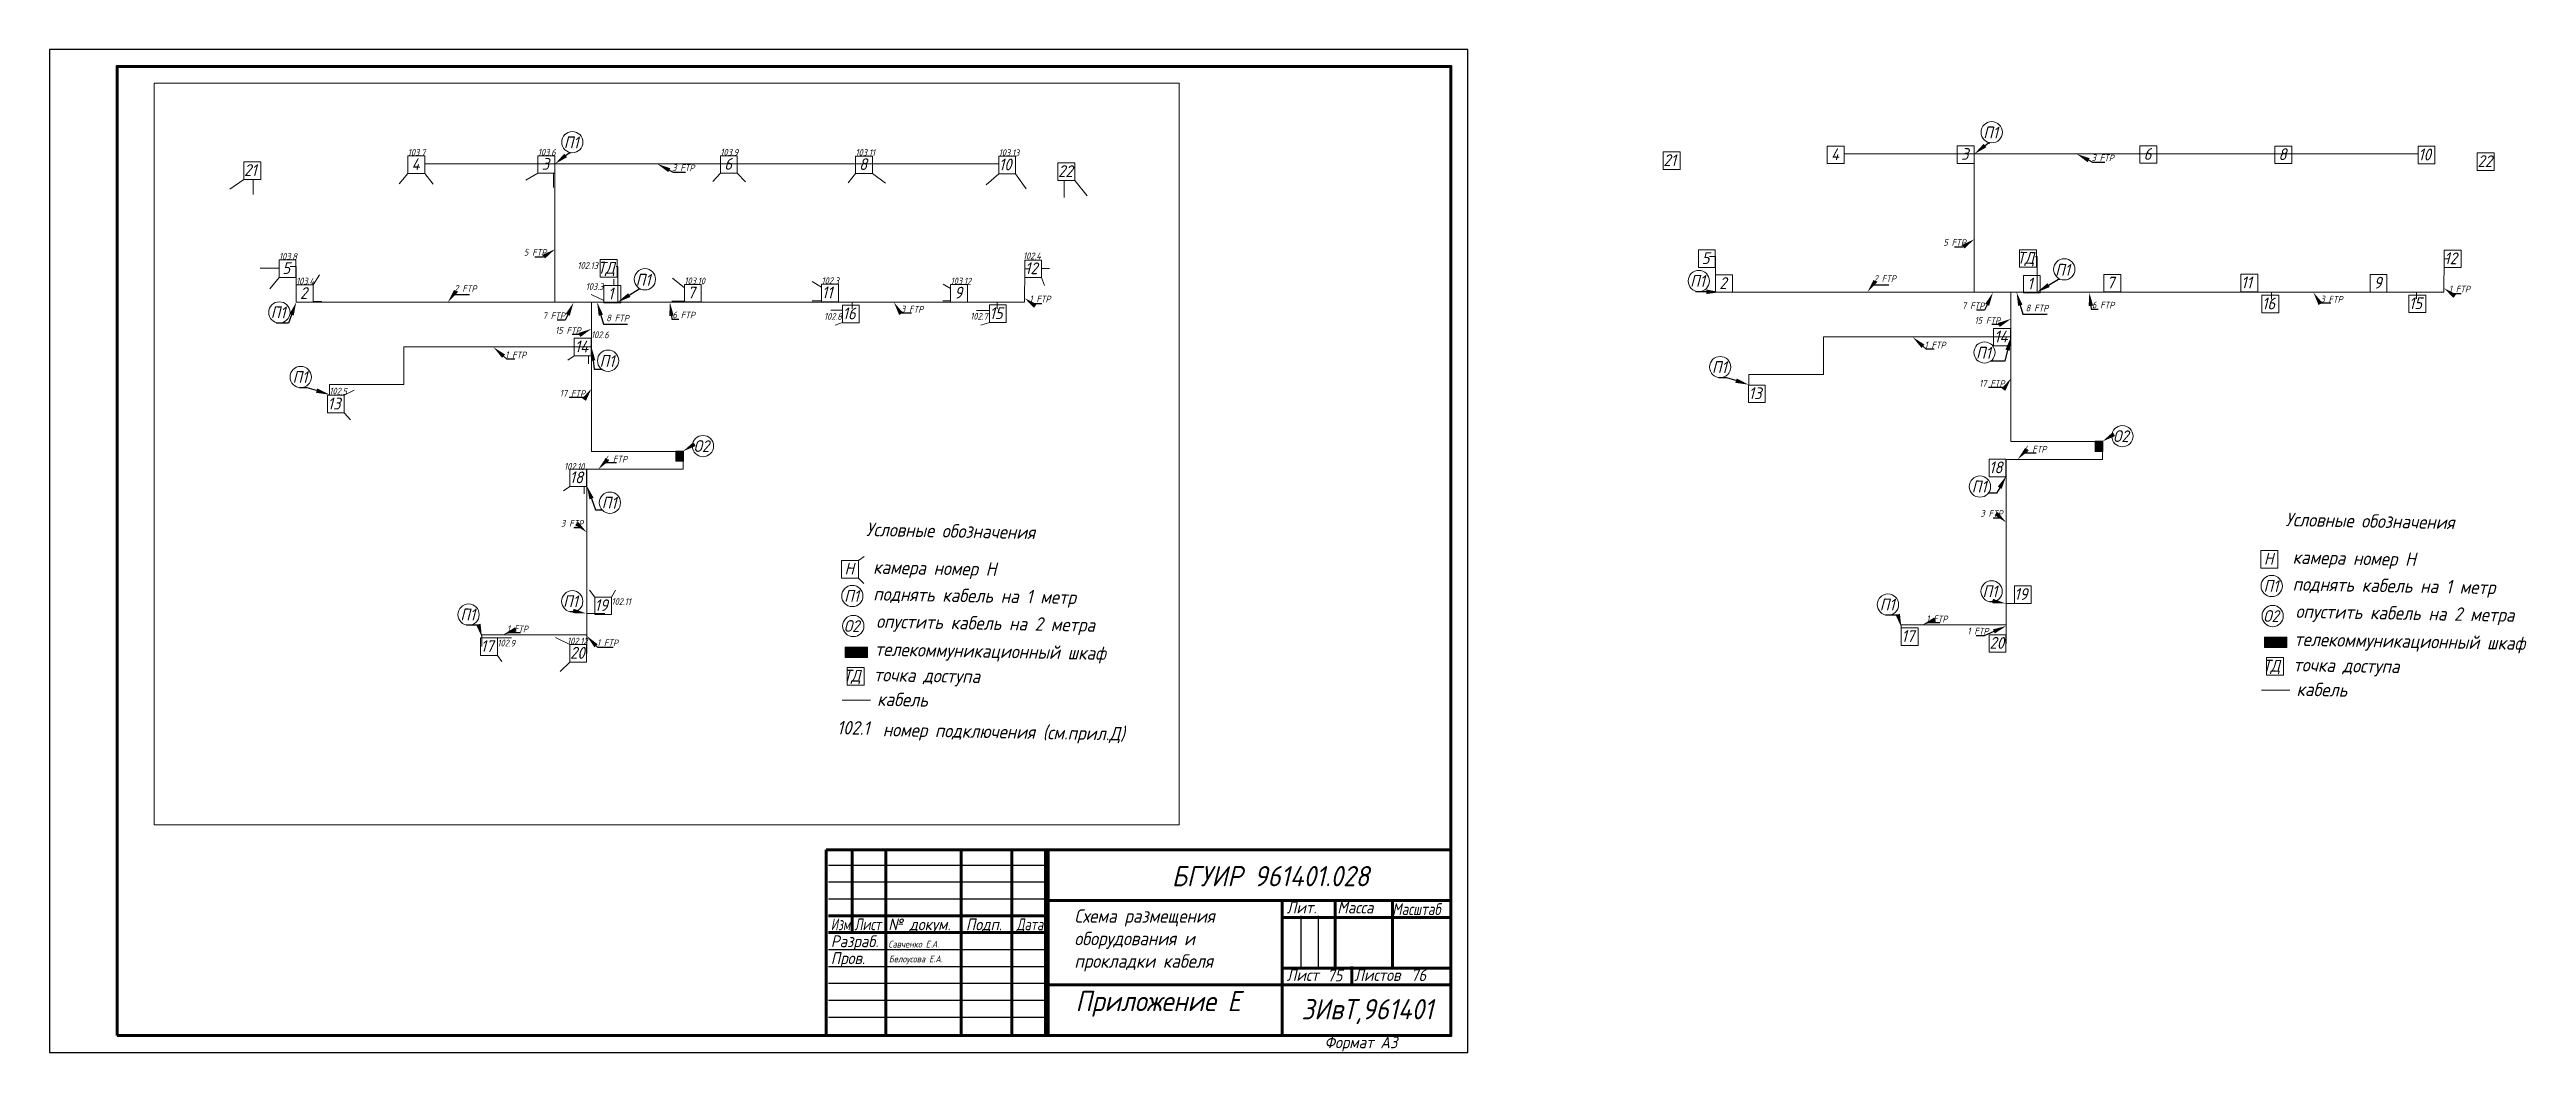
# Model space of a CAD drawing. Header units: millimetres. Extents: x 0 to 734, y 0 to 297.
import ezdxf
from ezdxf import colors
from ezdxf.entities.mleader import LeaderData, LeaderLine
from ezdxf.math import Vec2, Vec3

# ---------------------------------------------------------------- set-up
doc = ezdxf.new("R2010")
doc.units = ezdxf.units.MM
doc.header["$LTSCALE"] = 0.5
doc.layers.get('0').update_dxf_attribs({"lineweight": 60})
doc.layers.get('Defpoints').update_dxf_attribs({"color": 5})
doc.layers.add('3-размеры', color=6, linetype='Continuous')
doc.layers.add('Текст на комнате', color=250, linetype='Continuous')
doc.layers.add('cabel', color=1, linetype='Continuous', lineweight=211)
doc.styles.get("Standard").update_dxf_attribs({"font": 'isocpeui.ttf', "width": 0.9})
picture_1 = doc.add_image_def('image1.png', size_in_pixel=(2868, 2076))

msp = doc.modelspace()

# ---------------------------------------------------------------- texts
at = {"lineweight": -3}
for s, width, p in [('Лит.', 0.9, (366.38, 41.18)), ('Масса', 0.9, (381.38, 41.18)), ('Масштаб', 0.8, (397.67, 40.7)), ('Изм.', 0.7, (231.38, 36.18)), ('Лист', 0.75, (238.38, 36.18)), ('№ докум.', 0.9, (248.38, 36.18)), ('Подп.', 0.9, (271.38, 36.18)), ('Дата', 0.75, (286.38, 36.18)), ('Разраб.', 0.9, (231.38, 31.18)), ('Пров.', 0.9, (231.38, 26.18)), ('Лист', 0.9, (366.38, 21.18)), ('75', 0.9, (378.39, 21.04)), ('Листов', 0.9, (386.38, 21.18)), ('76', 0.9, (403.2, 21.14)), ('Формат А3', 0.9, (377.6, 1.25))]:
    msp.add_text(s, height=3.5, dxfattribs=dict(at, width=width)).set_placement(p)
at = {"lineweight": 18, "width": 0.9}
for s, height, p in [('Савченко Е.А.', 2, (248.41, 31.07)), ('Белоусова Е.А.', 2, (248.57, 26.68)), ('ЗИвТ,961401', 6, (370.75, 9.8))]:
    msp.add_text(s, height=height, dxfattribs=at).set_placement(p)
at = {"lineweight": 18, "attachment_point": 1}
for s, width, gutter_width, insert, char_height in [('^I^I{\\H1.5x;БГУИР 961401.028}', 115.3255, 20, (300.38, 55.21), 4), ('Схема размещения оборудования и прокладки кабеля', 51.3238, 10, (303.52, 42.41), 4), ('Приложение Е', 63.5568, 10, (303.86, 18.23), 6)]:
    msp.add_mtext_dynamic_manual_height_columns(s, width=width, gutter_width=gutter_width, heights=[0], dxfattribs=dict(at, insert=insert, char_height=char_height))
at = {"layer": '3-размеры', "lineweight": 18, "width": 0.9}
for s, height, p in [('103.7', 2, (106.1, 265.58)), ('103.6', 2, (144.63, 265.63)), ('103.9', 2, (198.68, 265.64)), ('103.11', 2, (238.71, 265.57)), ('103.13', 2, (281.1, 265.5)), ('103.8', 2, (67.96, 234.79)), ('102.4', 2, (288.32, 234.93)), ('103.4', 2, (73.04, 227.47)), ('102.13', 2, (156.35, 232.09)), ('103.3', 2, (158.8, 225.86)), ('103.10', 2, (188.02, 227.54)), ('102.3', 2, (228.65, 227.6)), ('103.12', 2, (266.87, 227.51)), ('102.6', 2, (160.38, 211.58)), ('102.8', 2, (229.38, 217.01)), ('102.7', 2, (272.69, 217.07)), ('102.5', 2, (82.88, 194.9)), ('102.10', 2, (152.39, 172.6)), ('102.11', 2, (166.45, 132.59)), ('102.9', 2, (132.65, 120.28)), ('102.12', 2, (153.29, 120.88)), ('102.1', 4, (233.22, 94.22))]:
    msp.add_text(s, height=height, rotation=358.96838, dxfattribs=at).set_placement(p)
at = {"layer": 'Текст на комнате', "lineweight": 18, "width": 0.9}
for s, height, p in [('П1', 3.5, (572.69, 270.74)), ('4', 3.5, (107.23, 261.35)), ('3', 3.5, (145.74, 261.4)), ('П1', 3.5, (152.32, 267.8)), ('6', 3.5, (199.83, 261.42)), ('8', 3.5, (239.76, 261.34)), ('10', 3.5, (281.17, 261.27)), ('21', 3.5, (477.97, 262.53)), ('4', 3.5, (527.6, 264.3)), ('3', 3.5, (566.1, 264.35)), ('3 FTP', 2, (604.76, 264.01)), ('6', 3.5, (620.19, 264.36)), ('8', 3.5, (660.12, 264.29)), ('10', 3.5, (701.53, 264.22)), ('22', 3.5, (719.07, 262.24)), ('21', 3.5, (57.61, 259.59)), ('3 FTP', 2, (184.4, 261.06)), ('22', 3.5, (298.7, 259.29)), ('5 FTP', 2, (140.5, 236)), ('5', 3.5, (489.31, 233.51)), ('5 FTP', 2, (560.87, 238.95)), ('ТД', 3.5, (582.71, 233.61)), ('12', 3.5, (709.25, 233.47)), ('5', 3.5, (68.95, 230.56)), ('ТД', 3.5, (162.35, 230.66)), ('П1', 3.5, (173.62, 227.11)), ('12', 3.5, (288.89, 230.52)), ('П1', 3.5, (485.88, 226.78)), ('2', 3.5, (494.52, 226.12)), ('2 FTP', 2, (540.24, 228.25)), ('1', 3.5, (585.75, 225.98)), ('П1', 3.5, (593.99, 230.06)), ('7', 3.5, (609.3, 226.26)), ('11', 3.5, (649.08, 226.32)), ('9', 3.5, (688.36, 226.23)), ('П1', 3.5, (65.52, 217.47)), ('2', 3.5, (74.16, 223.17)), ('2 FTP', 2, (119.88, 225.3)), ('1', 3.5, (165.39, 223.03)), ('7', 3.5, (188.94, 223.31)), ('11', 3.5, (228.72, 223.37)), ('16', 3.5, (234.88, 217.15)), ('3 FTP', 2, (252.15, 219.17)), ('9', 3.5, (267.99, 223.28)), ('15', 3.5, (278.4, 217.22)), ('1 FTP', 2, (290.22, 222.19)), ('7 FTP', 2, (566.38, 220.2)), ('8 FTP', 2, (585.24, 219.49)), ('6 FTP', 2, (604.85, 220.4)), ('16', 3.5, (655.25, 220.1)), ('3 FTP', 2, (672.52, 222.12)), ('15', 3.5, (698.76, 220.17)), ('1 FTP', 2, (710.58, 225.14)), ('7 FTP', 2, (146.02, 217.25)), ('15 FTP', 2, (149.76, 212.88)), ('8 FTP', 2, (164.87, 216.54)), ('6 FTP', 2, (184.49, 217.45)), ('15 FTP', 2, (570.12, 215.83)), ('14', 3.5, (575.93, 210.3)), ('1 FTP', 2, (134.94, 205.61)), ('14', 3.5, (155.57, 207.36)), ('П1', 3.5, (162.91, 203.07)), ('1 FTP', 2, (555.3, 208.56)), ('П1', 3.5, (570.55, 205.5)), ('П1', 3.5, (71.99, 198.32)), ('П1', 3.5, (492.35, 201.26)), ('17 FTP', 2, (571.47, 197.19)), ('13', 3.5, (82.39, 190.47)), ('17 FTP', 2, (151.11, 194.24)), ('13', 3.5, (503.22, 193.51)), ('О2', 3.5, (611.11, 180.8)), ('4 FTP', 2, (164.34, 174.78)), ('О2', 3.5, (190.74, 177.86)), ('4 FTP', 2, (584.7, 177.72)), ('18', 3.5, (154.05, 168.61)), ('П1', 3.5, (569.28, 165.89)), ('18', 3.5, (574.41, 171.56)), ('П1', 3.5, (163.54, 161.1)), ('3 FTP', 2, (151.47, 155.72)), ('Условные обозначения', 4, (241.82, 152.92)), ('3 FTP', 2, (571.83, 158.67)), ('Условные обозначения', 4, (662.18, 155.86)), ('Н', 3.5, (655.81, 144.5)), ('камера номер Н', 4, (664.28, 144.71)), ('Н', 3.5, (235.44, 141.55)), ('камера номер Н', 4, (243.91, 141.77)), ('П1', 3.5, (655.71, 136.44)), ('поднять кабель на 1 метр', 4, (664.3, 136.79)), ('П1', 3.5, (152.1, 131.92)), ('19', 3.5, (161.44, 130.74)), ('П1', 3.5, (235.35, 133.49)), ('поднять кабель на 1 метр', 4, (243.94, 133.84)), ('П1', 3.5, (542.05, 130.94)), ('П1', 3.5, (572.47, 134.87)), ('19', 3.5, (581.89, 134.04)), ('опустить кабель на 2 метра', 4, (665.16, 128.7)), ('П1', 3.5, (121.69, 127.99)), ('1 FTP', 2, (135.45, 124.51)), ('О2', 3.5, (235.24, 124.59)), ('опустить кабель на 2 метра', 4, (244.8, 125.75)), ('17', 3.5, (548.47, 121.6)), ('1 FTP', 2, (555.82, 127.46)), ('1 FTP', 2, (567.99, 123.82)), ('О2', 3.5, (655.6, 127.54)), ('17', 3.5, (127.71, 118.64)), ('20', 3.5, (154.18, 116.65)), ('1 FTP', 2, (162.13, 120.39)), ('телекоммуникационный шкаф', 4, (244.42, 117.48)), ('20', 3.5, (574.54, 119.59)), ('телекоммуникационный шкаф', 4, (664.78, 120.43)), ('ТД', 3.5, (235.13, 109.86)), ('точка доступа', 4, (244.11, 109.93)), ('ТД', 3.5, (655.5, 112.81)), ('точка доступа', 4, (664.48, 112.88)), ('кабель', 4, (245.08, 102.65)), ('кабель', 4, (665.44, 105.6)), ('номер подключения (см.прил.Д)', 4, (246.77, 93.65))]:
    msp.add_text(s, height=height, rotation=358.96838, dxfattribs=at).set_placement(p)

# ---------------------------------------------------------------- hatches: boundary and pattern name
at = {"layer": 'Текст на комнате', "lineweight": 18}
h = msp.add_hatch(color=256, dxfattribs=at)
h.set_gradient(color2=(0, 0, 0), tint=1)
h.paths.add_polyline_path([(185.47, 178.04), (185.47, 175.06), (187.74, 175.06), (187.74, 178.04)])
h = msp.add_hatch(color=256, dxfattribs=at)
h.set_gradient(color2=(0, 0, 0), tint=1)
h.paths.add_polyline_path([(605.83, 180.99), (605.83, 178.01), (608.1, 178.01), (608.1, 180.99)])
h = msp.add_hatch(color=256, dxfattribs=at)
h.set_gradient(color2=(0, 0, 0), tint=1)
h.paths.add_polyline_path([(235.59, 119.99), (235.59, 117.01), (242.25, 117.01), (242.25, 119.99)])
h = msp.add_hatch(color=256, dxfattribs=at)
h.set_gradient(color2=(0, 0, 0), tint=1)
h.paths.add_polyline_path([(655.96, 122.94), (655.96, 119.96), (662.61, 119.96), (662.61, 122.94)])

# ---------------------------------------------------------------- linework, layer by layer
at = {"lineweight": 60}
for p, q in [((415, 60), (230, 60)), ((230, 5), (230, 60)), ((237.7, 60), (237.7, 35.48)), ((247.7, 5.48), (247.7, 60)), ((270, 60), (270, 5)), ((285, 5), (285, 60)), ((295, 60), (295, 5)), ((295.7, 60), (295.7, 5.48)), ((295, 45), (415, 45)), ((365, 5), (365, 45)), ((380.7, 45), (380.7, 25.48)), ((397.7, 25.48), (397.7, 45)), ((230.7, 40.48), (295.7, 40.48)), ((365, 40), (415, 40)), ((230.7, 35.48), (295.7, 35.48)), ((365, 25), (415, 25)), ((385.7, 20.48), (385.7, 25.48)), ((295, 20), (415, 20))]:
    msp.add_line(p, q, dxfattribs=at)
at = {"lineweight": -3}
for p, q in [((230.7, 55.48), (295.7, 55.48)), ((230.7, 50.48), (295.7, 50.48)), ((230.7, 45.48), (295.7, 45.48)), ((370.7, 25.48), (370.7, 40.48)), ((375.7, 40.48), (375.7, 25.48)), ((230.7, 30.48), (295.7, 30.48)), ((230.7, 25.48), (295.7, 25.48)), ((230.7, 20.48), (295.7, 20.48)), ((230.7, 15.48), (295.7, 15.48)), ((230.7, 10.48), (295.7, 10.48))]:
    msp.add_line(p, q, dxfattribs=at)
at = {"lineweight": 60}
msp.add_lwpolyline([(20, 5), (415, 5), (415, 292), (20, 292)], close=True, dxfattribs=at)
at = {"layer": 'cabel', "lineweight": 18}
for p, q in [((531.47, 266.08), (701.46, 266.08)), ((569.98, 266.1), (569.98, 225.12)), ((111.11, 263.14), (281.1, 263.14)), ((149.62, 263.15), (149.62, 222.18)), ((493.38, 235.73), (491.6, 235.73)), ((493.38, 225.12), (493.38, 235.73)), ((588.65, 235.74), (588.15, 235.74)), ((588.65, 225.12), (588.65, 235.74)), ((709.08, 225.12), (709.18, 235)), ((709.18, 235), (710.62, 235)), ((73.01, 232.78), (71.24, 232.78)), ((73.01, 222.18), (73.01, 232.78)), ((168.28, 232.8), (167.79, 232.8)), ((168.28, 222.18), (168.28, 232.8)), ((288.71, 222.18), (288.82, 232.06)), ((288.82, 232.06), (290.25, 232.06)), ((149.62, 222.18), (73.01, 222.18)), ((149.62, 222.18), (288.71, 222.18)), ((160.51, 177.99), (160.51, 222.18)), ((237.69, 222.18), (237.69, 220.17)), ((280.66, 222.18), (280.66, 220.2)), ((569.98, 225.12), (493.38, 225.12)), ((569.98, 225.12), (709.08, 225.12)), ((580.87, 180.94), (580.87, 225.12)), ((658.05, 225.12), (658.05, 223.12)), ((701.02, 225.12), (701.02, 223.15)), ((104.96, 197.77), (104.96, 208.93)), ((104.96, 208.93), (160.51, 208.93)), ((525.32, 200.72), (525.32, 211.88)), ((525.32, 211.88), (580.87, 211.88)), ((503.25, 197.49), (503.25, 200.72)), ((503.25, 200.72), (525.32, 200.72)), ((82.88, 194.55), (82.88, 197.77)), ((82.88, 197.77), (104.96, 197.77)), ((187.61, 178), (160.51, 177.99)), ((187.62, 177.99), (187.62, 172.69)), ((607.97, 180.95), (580.87, 180.94)), ((607.99, 180.94), (607.99, 175.64)), ((187.62, 172.69), (158.94, 172.69)), ((159.08, 172.69), (159.08, 130.01)), ((607.99, 175.64), (579.3, 175.64)), ((579.45, 175.64), (579.45, 132.96)), ((579.45, 132.96), (584.85, 132.96)), ((579.45, 132.96), (579.45, 121.14)), ((159.08, 130.01), (164.48, 130.01)), ((159.08, 130.01), (159.08, 118.19)), ((548.41, 123.14), (548.41, 126.67)), ((548.41, 126.67), (579.45, 126.67)), ((128.05, 120.19), (128.05, 123.72)), ((128.05, 123.72), (159.08, 123.72)), ((234.73, 104.34), (243.13, 104.34)), ((655.09, 107.28), (663.49, 107.28))]:
    msp.add_line(p, q, dxfattribs=at)
at = {"layer": 'Defpoints'}
msp.add_lwpolyline([(0, 0), (420, 0), (420, 297), (0, 297)], close=True, dxfattribs=at)
at = {"layer": 'Текст на комнате', "lineweight": 18}
for p, q in [((57.54, 258.54), (53.44, 255.65)), ((60.31, 258.54), (60.31, 254.1)), ((106.1, 260.3), (103.57, 257.22)), ((111.11, 260.3), (113.58, 257.09)), ((144.63, 260.35), (141.09, 258.36)), ((149.21, 260.32), (149.21, 256.19)), ((149.63, 260.35), (149.62, 263.15)), ((198.68, 260.37), (196.48, 257.93)), ((203.68, 260.37), (206.1, 257.86)), ((238.71, 260.29), (236.54, 257.49)), ((243.71, 260.29), (247.58, 257.4)), ((281.1, 260.22), (277.34, 256.98)), ((286.1, 260.22), (289.22, 255.77)), ((300.44, 258.21), (300.44, 253.14)), ((303.64, 258.24), (307.25, 253.68)), ((67.96, 232.23), (62.36, 232.23)), ((67.96, 229.51), (65.22, 226.12)), ((78.04, 227.36), (79.97, 230.33)), ((167.09, 227.16), (167.09, 228.99)), ((188.02, 226.46), (184.46, 229.3)), ((228.65, 226.65), (225.88, 228.35)), ((266.87, 226.25), (264.69, 227.53)), ((293.82, 232.17), (296.1, 232.17)), ((293.82, 229.47), (294.7, 227.16)), ((78.04, 222.35), (80.65, 222.35)), ((78.04, 222.19), (81.54, 222.19)), ((164.2, 222.72), (160.4, 224.41)), ((188.02, 222.53), (184.28, 222.53)), ((228.65, 222.56), (225.88, 222.56)), ((266.87, 222.59), (264.54, 222.59)), ((234.82, 219.85), (231.36, 219.85)), ((234.82, 216.15), (232.65, 215.42)), ((278.33, 219.76), (274.57, 219.76)), ((278.33, 216.17), (275.85, 215.33)), ((155.38, 206.31), (153.48, 205)), ((159.58, 206.31), (159.58, 203.89)), ((87.29, 194.6), (90.18, 196.15)), ((87.29, 189.42), (89.11, 187.39)), ((154.05, 167.56), (152.22, 166.28)), ((158.32, 167.56), (158.32, 165.46)), ((239.56, 145.68), (241.22, 146.87)), ((239.56, 140.5), (241.12, 138.92)), ((161.45, 134.87), (159.94, 136.91)), ((166.45, 134.87), (167.59, 136.91)), ((132.65, 122.76), (136.81, 122.76)), ((132.65, 117.59), (133.98, 115.73)), ((154.05, 120.77), (149.85, 122.84)), ((154.05, 115.6), (151.21, 112.79))]:
    msp.add_line(p, q, dxfattribs=at)
for points in [[(106.1, 265.48), (111.11, 265.48), (111.11, 260.3), (106.1, 260.3)], [(144.63, 265.53), (149.63, 265.53), (149.63, 260.35), (144.63, 260.35)], [(198.68, 265.54), (203.68, 265.54), (203.68, 260.37), (198.68, 260.37)], [(238.71, 265.47), (243.71, 265.47), (243.71, 260.29), (238.71, 260.29)], [(281.1, 265.4), (286.1, 265.4), (286.1, 260.22), (281.1, 260.22)], [(477.91, 266.66), (482.91, 266.66), (482.91, 261.48), (477.91, 261.48)], [(526.47, 268.43), (531.47, 268.43), (531.47, 263.25), (526.47, 263.25)], [(565, 268.47), (570, 268.47), (570, 263.3), (565, 263.3)], [(619.05, 268.49), (624.05, 268.49), (624.05, 263.31), (619.05, 263.31)], [(659.07, 268.42), (664.07, 268.42), (664.07, 263.24), (659.07, 263.24)], [(701.46, 268.35), (706.46, 268.35), (706.46, 263.17), (701.46, 263.17)], [(719, 266.37), (724, 266.37), (724, 261.19), (719, 261.19)], [(57.54, 263.71), (62.55, 263.71), (62.55, 258.54), (57.54, 258.54)], [(298.64, 263.42), (303.64, 263.42), (303.64, 258.24), (298.64, 258.24)], [(163.08, 234.79), (168.08, 234.79), (168.08, 229.61), (163.08, 229.61)], [(488.32, 237.64), (493.32, 237.64), (493.32, 232.46), (488.32, 232.46)], [(583.44, 237.73), (588.45, 237.73), (588.45, 232.56), (583.44, 232.56)], [(709.18, 237.59), (714.18, 237.59), (714.18, 232.41), (709.18, 232.41)], [(67.96, 234.69), (72.96, 234.69), (72.96, 229.51), (67.96, 229.51)], [(188.02, 227.44), (193.02, 227.44), (193.02, 222.26), (188.02, 222.26)], [(228.65, 227.5), (233.65, 227.5), (233.65, 222.32), (228.65, 222.32)], [(266.87, 227.41), (271.88, 227.41), (271.88, 222.23), (266.87, 222.23)], [(288.82, 234.64), (293.82, 234.64), (293.82, 229.47), (288.82, 229.47)], [(493.4, 230.31), (498.4, 230.31), (498.4, 225.13), (493.4, 225.13)], [(584.56, 230.11), (589.56, 230.11), (589.56, 224.93), (584.56, 224.93)], [(608.38, 230.38), (613.39, 230.38), (613.39, 225.21), (608.38, 225.21)], [(649.01, 230.44), (654.02, 230.44), (654.02, 225.27), (649.01, 225.27)], [(687.24, 230.36), (692.24, 230.36), (692.24, 225.18), (687.24, 225.18)], [(73.04, 227.36), (78.04, 227.36), (78.04, 222.19), (73.04, 222.19)], [(164.2, 227.16), (169.2, 227.16), (169.2, 221.98), (164.2, 221.98)], [(234.82, 221.28), (239.82, 221.28), (239.82, 216.1), (234.82, 216.1)], [(278.33, 221.35), (283.33, 221.35), (283.33, 216.17), (278.33, 216.17)], [(655.18, 224.23), (660.18, 224.23), (660.18, 219.05), (655.18, 219.05)], [(698.69, 224.3), (703.7, 224.3), (703.7, 219.12), (698.69, 219.12)], [(575.74, 214.43), (580.75, 214.43), (580.75, 209.25), (575.74, 209.25)], [(155.38, 211.48), (160.38, 211.48), (160.38, 206.31), (155.38, 206.31)], [(82.29, 194.6), (87.29, 194.6), (87.29, 189.42), (82.29, 189.42)], [(503.12, 197.64), (508.13, 197.64), (508.13, 192.46), (503.12, 192.46)], [(185.47, 178.04), (187.74, 178.04), (187.74, 175.06), (185.47, 175.06)], [(605.83, 180.99), (608.1, 180.99), (608.1, 178.01), (605.83, 178.01)], [(154.05, 172.74), (159.05, 172.74), (159.05, 167.56), (154.05, 167.56)], [(574.41, 175.68), (579.41, 175.68), (579.41, 170.51), (574.41, 170.51)], [(654.92, 148.63), (659.92, 148.63), (659.92, 143.45), (654.92, 143.45)], [(234.56, 145.68), (239.56, 145.68), (239.56, 140.5), (234.56, 140.5)], [(161.45, 134.87), (166.45, 134.87), (166.45, 129.69), (161.45, 129.69)], [(581.89, 138.17), (586.9, 138.17), (586.9, 132.99), (581.89, 132.99)], [(548.41, 125.72), (553.41, 125.72), (553.41, 120.55), (548.41, 120.55)], [(127.65, 122.76), (132.65, 122.76), (132.65, 117.59), (127.65, 117.59)], [(154.05, 120.77), (159.05, 120.77), (159.05, 115.6), (154.05, 115.6)], [(235.59, 119.99), (242.25, 119.99), (242.25, 117.01), (235.59, 117.01)], [(574.41, 123.72), (579.41, 123.72), (579.41, 118.54), (574.41, 118.54)], [(655.96, 122.94), (662.61, 122.94), (662.61, 119.96), (655.96, 119.96)], [(236.21, 113.99), (241.21, 113.99), (241.21, 108.81), (236.21, 108.81)], [(656.57, 116.93), (661.57, 116.93), (661.57, 111.76), (656.57, 111.76)]]:
    msp.add_lwpolyline(points, close=True, dxfattribs=at)
for centre in [(154.82, 269.57), (575.19, 272.52), (596.67, 231.91), (176.31, 228.96), (488.44, 228.46), (68.07, 219.15), (165.42, 204.85), (494.76, 202.96), (573.05, 207.28), (74.39, 200.01), (613.9, 182.51), (193.53, 179.56), (571.69, 167.58), (165.95, 162.79), (575.15, 136.56), (658.11, 138.13), (124.09, 129.68), (154.79, 133.61), (237.75, 135.18), (544.45, 132.63), (658.39, 129.24), (238.03, 126.29)]:
    msp.add_circle(centre, 3.15, dxfattribs=at)

msp.set_redraw_order([(e.dxf.handle, doc.entitydb.next_handle()) for e in msp.query("TEXT MTEXT ATTDEF DIMENSION ARC_DIMENSION")])  # texts and dimensions are drawn at this point

# ---------------------------------------------------------------- pictures from other files: only their frames are drawn
at = {"lineweight": 18}
image = msp.add_image(picture_1, insert=(31.03, 67.4), size_in_units=(303.49, 219.68), dxfattribs=at)
image.dxf.flags = 7

# ---------------------------------------------------------------- leaders
at = {"layer": 'Текст на комнате', "lineweight": 18}
ml = msp.add_multileader_mtext('Standard', dxfattribs=at)
ml.set_content('', color=256)
ml.set_leader_properties()
ml.build(insert=Vec2(0, 0))
ml.multileader.update_dxf_attribs({"text_right_attachment_type": 6, "dogleg_length": 0.36})
ctx = ml.context
ctx.base_point, ctx.plane_origin = Vec3(154.24, 266.46), Vec3(158.33, 273.56)
ctx.right_attachment = 6
notes = []
notes.append((ctx, [(1, (1, 1, 0), (153.88, 266.46), (1, 0), 0.36, [(0, [(149.71, 263.14)], 0, [])])]))
ctx.mtext.insert, ctx.mtext.flow_direction = Vec3(156.24, 268.46), 5
ml = msp.add_multileader_mtext('Standard', dxfattribs=at)
ml.set_content('', color=256)
ml.set_leader_properties()
ml.build(insert=Vec2(0, 0))
ml.multileader.update_dxf_attribs({"text_right_attachment_type": 6, "dogleg_length": 0.36})
ctx = ml.context
ctx.base_point, ctx.plane_origin = Vec3(574.61, 269.41), Vec3(578.69, 276.51)
ctx.right_attachment = 6
notes.append((ctx, [(1, (1, 1, 0), (574.25, 269.41), (1, 0), 0.36, [(0, [(570.07, 266.09)], 0, [])])]))
ctx.mtext.insert, ctx.mtext.flow_direction = Vec3(576.61, 271.41), 5
ml = msp.add_multileader_mtext('Standard', dxfattribs=at)
ml.set_content('', color=256)
ml.set_leader_properties()
ml.build(insert=Vec2(0, 0))
ml.multileader.update_dxf_attribs({"text_right_attachment_type": 6, "dogleg_length": 0.36})
ctx = ml.context
ctx.base_point, ctx.plane_origin = Vec3(608.67, 263.63), Vec3(600.37, 266.92)
ctx.right_attachment = 6
notes.append((ctx, [(0, (1, 1, 0), (605.01, 263.63), (1, 0), 3.66, [(0, [(600.37, 266.07)], 0, [])])]))
ctx.mtext.insert, ctx.mtext.flow_direction = Vec3(610.67, 265.63), 5
ml = msp.add_multileader_mtext('Standard', dxfattribs=at)
ml.set_content('', color=256)
ml.set_leader_properties()
ml.build(insert=Vec2(0, 0))
ml.multileader.update_dxf_attribs({"text_right_attachment_type": 6, "dogleg_length": 0.36})
ctx = ml.context
ctx.base_point, ctx.plane_origin = Vec3(188.31, 260.69), Vec3(180.01, 263.97)
ctx.right_attachment = 6
notes.append((ctx, [(0, (1, 1, 0), (184.65, 260.69), (1, 0), 3.66, [(0, [(180.01, 263.13)], 0, [])])]))
ctx.mtext.insert, ctx.mtext.flow_direction = Vec3(190.31, 262.69), 5
ml = msp.add_multileader_mtext('Standard', dxfattribs=at)
ml.set_content('', color=256)
ml.set_leader_properties()
ml.build(insert=Vec2(0, 0))
ml.multileader.update_dxf_attribs({"text_right_attachment_type": 6, "dogleg_length": 0.36})
ctx = ml.context
ctx.base_point, ctx.plane_origin = Vec3(562.12, 240.44), Vec3(570.05, 240.82)
ctx.right_attachment, ctx.text_align_type = 6, 2
notes.append((ctx, [(0, (1, 1, 0), (566.48, 238.44), (-1, 0), 0.36, [(0, [(570.05, 240.82)], 0, [])])]))
ctx.mtext.insert, ctx.mtext.alignment, ctx.mtext.flow_direction = Vec3(564.12, 242.44), 3, 5
ml = msp.add_multileader_mtext('Standard', dxfattribs=at)
ml.set_content('', color=256)
ml.set_leader_properties()
ml.build(insert=Vec2(0, 0))
ml.multileader.update_dxf_attribs({"text_right_attachment_type": 6, "dogleg_length": 0.36})
ctx = ml.context
ctx.base_point, ctx.plane_origin = Vec3(141.76, 237.49), Vec3(149.69, 237.87)
ctx.right_attachment, ctx.text_align_type = 6, 2
notes.append((ctx, [(0, (1, 1, 0), (146.12, 235.49), (-1, 0), 0.36, [(0, [(149.69, 237.87)], 0, [])])]))
ctx.mtext.insert, ctx.mtext.alignment, ctx.mtext.flow_direction = Vec3(143.76, 239.49), 3, 5
ml = msp.add_multileader_mtext('Standard', dxfattribs=at)
ml.set_content('', color=256)
ml.set_leader_properties()
ml.build(insert=Vec2(0, 0))
ml.multileader.update_dxf_attribs({"text_right_attachment_type": 6, "dogleg_length": 0.36})
ctx = ml.context
ctx.base_point, ctx.plane_origin = Vec3(175, 226.09), Vec3(169.11, 220.52)
ctx.right_attachment = 6
notes.append((ctx, [(0, (1, 1, 0), (174.64, 226.09), (1, 0), 0.36, [(0, [(168.27, 222.2)], 0, [])])]))
ctx.mtext.insert, ctx.mtext.flow_direction = Vec3(177, 228.09), 5
ml = msp.add_multileader_mtext('Standard', dxfattribs=at)
ml.set_content('', color=256)
ml.set_leader_properties()
ml.build(insert=Vec2(0, 0))
ml.multileader.update_dxf_attribs({"text_right_attachment_type": 6, "dogleg_length": 0.36})
ctx = ml.context
ctx.base_point, ctx.plane_origin = Vec3(485.49, 227.25), Vec3(496.2, 225.56)
ctx.right_attachment, ctx.text_align_type = 6, 2
notes.append((ctx, [(0, (1, 1, 0), (491.13, 225.25), (-1, 0), 1.64, [(0, [(494.69, 225.15)], 0, [])])]))
ctx.mtext.insert, ctx.mtext.alignment, ctx.mtext.flow_direction = Vec3(487.49, 229.25), 3, 5
ml = msp.add_multileader_mtext('Standard', dxfattribs=at)
ml.set_content('', color=256)
ml.set_leader_properties()
ml.build(insert=Vec2(0, 0))
ml.multileader.update_dxf_attribs({"text_right_attachment_type": 6, "dogleg_length": 0.36})
ctx = ml.context
ctx.base_point, ctx.plane_origin = Vec3(544.73, 227.37), Vec3(538.37, 225.15)
ctx.right_attachment = 6
notes.append((ctx, [(0, (1, 1, 0), (539.97, 227.37), (1, 0), 4.76, [(0, [(538.37, 225.15)], 0, [])])]))
ctx.mtext.insert, ctx.mtext.flow_direction = Vec3(546.73, 229.37), 5
ml = msp.add_multileader_mtext('Standard', dxfattribs=at)
ml.set_content('', color=256)
ml.set_leader_properties()
ml.build(insert=Vec2(0, 0))
ml.multileader.update_dxf_attribs({"text_right_attachment_type": 6, "dogleg_length": 0.36})
ctx = ml.context
ctx.base_point, ctx.plane_origin = Vec3(595.36, 229.04), Vec3(589.47, 223.47)
ctx.right_attachment = 6
notes.append((ctx, [(0, (1, 1, 0), (595, 229.04), (1, 0), 0.36, [(0, [(588.63, 225.15)], 0, [])])]))
ctx.mtext.insert, ctx.mtext.flow_direction = Vec3(597.36, 231.04), 5
ml = msp.add_multileader_mtext('Standard', dxfattribs=at)
ml.set_content('', color=256)
ml.set_leader_properties()
ml.build(insert=Vec2(0, 0))
ml.multileader.update_dxf_attribs({"text_right_attachment_type": 6, "dogleg_length": 0.36})
ctx = ml.context
ctx.base_point, ctx.plane_origin = Vec3(65.13, 218), Vec3(75.84, 222.62)
ctx.right_attachment, ctx.text_align_type = 6, 2
notes.append((ctx, [(0, (1, 1, 0), (70.77, 216), (-1, 0), 1.64, [(0, [(73.07, 222.2)], 0, [])])]))
ctx.mtext.insert, ctx.mtext.alignment, ctx.mtext.flow_direction = Vec3(67.13, 220), 3, 5
ml = msp.add_multileader_mtext('Standard', dxfattribs=at)
ml.set_content('', color=256)
ml.set_leader_properties()
ml.build(insert=Vec2(0, 0))
ml.multileader.update_dxf_attribs({"text_right_attachment_type": 6, "dogleg_length": 0.36})
ctx = ml.context
ctx.base_point, ctx.plane_origin = Vec3(124.37, 224.42), Vec3(118.01, 222.2)
ctx.right_attachment = 6
notes.append((ctx, [(0, (1, 1, 0), (119.61, 224.42), (1, 0), 4.76, [(0, [(118.01, 222.2)], 0, [])])]))
ctx.mtext.insert, ctx.mtext.flow_direction = Vec3(126.37, 226.42), 5
ml = msp.add_multileader_mtext('Standard', dxfattribs=at)
ml.set_content('', color=256)
ml.set_leader_properties()
ml.build(insert=Vec2(0, 0))
ml.multileader.update_dxf_attribs({"text_right_attachment_type": 6, "dogleg_length": 0.36})
ctx = ml.context
ctx.base_point, ctx.plane_origin = Vec3(148.36, 218.87), Vec3(156.17, 221.13)
ctx.right_attachment, ctx.text_align_type = 6, 2
notes.append((ctx, [(0, (1, 1, 0), (152.72, 216.87), (-1, 0), 0.36, [(0, [(155.17, 222.05)], 0, [])])]))
ctx.mtext.insert, ctx.mtext.alignment, ctx.mtext.flow_direction = Vec3(150.36, 220.87), 3, 5
ml = msp.add_multileader_mtext('Standard', dxfattribs=at)
ml.set_content('', color=256)
ml.set_leader_properties()
ml.build(insert=Vec2(0, 0))
ml.multileader.update_dxf_attribs({"text_right_attachment_type": 6, "dogleg_length": 0.36})
ctx = ml.context
ctx.base_point, ctx.plane_origin = Vec3(171.2, 215.71), Vec3(160.46, 218.24)
ctx.right_attachment = 6
notes.append((ctx, [(0, (1, 1, 0), (164.02, 215.71), (1, 0), 7.19, [(0, [(162.18, 222.17)], 0, [])])]))
ctx.mtext.insert, ctx.mtext.flow_direction = Vec3(173.2, 217.71), 5
ml = msp.add_multileader_mtext('Standard', dxfattribs=at)
ml.set_content('', color=256)
ml.set_leader_properties()
ml.build(insert=Vec2(0, 0))
ml.multileader.update_dxf_attribs({"text_right_attachment_type": 6, "dogleg_length": 0.36})
ctx = ml.context
ctx.base_point, ctx.plane_origin = Vec3(186.35, 217.15), Vec3(183.72, 222.14)
ctx.right_attachment = 6
notes.append((ctx, [(0, (1, 1, 0), (184.3, 217.15), (1, 0), 2.05, [(0, [(183.72, 222.14)], 0, [])])]))
ctx.mtext.insert, ctx.mtext.flow_direction = Vec3(188.35, 219.15), 5
ml = msp.add_multileader_mtext('Standard', dxfattribs=at)
ml.set_content('', color=256)
ml.set_leader_properties()
ml.build(insert=Vec2(0, 0))
ml.multileader.update_dxf_attribs({"text_right_attachment_type": 6, "dogleg_length": 0.36})
ctx = ml.context
ctx.base_point, ctx.plane_origin = Vec3(255.23, 219.01), Vec3(250.07, 223.42)
ctx.right_attachment = 6
notes.append((ctx, [(0, (1, 1, 0), (252, 219.01), (1, 0), 3.23, [(0, [(250.07, 222.14)], 0, [])])]))
ctx.mtext.insert, ctx.mtext.flow_direction = Vec3(257.23, 221.01), 5
ml = msp.add_multileader_mtext('Standard', dxfattribs=at)
ml.set_content('', color=256)
ml.set_leader_properties()
ml.build(insert=Vec2(0, 0))
ml.multileader.update_dxf_attribs({"text_right_attachment_type": 6, "dogleg_length": 0.36})
ctx = ml.context
ctx.base_point, ctx.plane_origin = Vec3(293.85, 221.83), Vec3(288.71, 223.42)
ctx.right_attachment = 6
notes.append((ctx, [(0, (1, 1, 0), (290.88, 221.83), (1, 0), 2.97, [(0, [(288.71, 223.42)], 0, [])])]))
ctx.mtext.insert, ctx.mtext.flow_direction = Vec3(295.85, 223.83), 5
ml = msp.add_multileader_mtext('Standard', dxfattribs=at)
ml.set_content('', color=256)
ml.set_leader_properties()
ml.build(insert=Vec2(0, 0))
ml.multileader.update_dxf_attribs({"text_right_attachment_type": 6, "dogleg_length": 0.36})
ctx = ml.context
ctx.base_point, ctx.plane_origin = Vec3(568.72, 221.82), Vec3(576.54, 224.08)
ctx.right_attachment, ctx.text_align_type = 6, 2
notes.append((ctx, [(0, (1, 1, 0), (573.08, 219.82), (-1, 0), 0.36, [(0, [(575.53, 225)], 0, [])])]))
ctx.mtext.insert, ctx.mtext.alignment, ctx.mtext.flow_direction = Vec3(570.72, 223.82), 3, 5
ml = msp.add_multileader_mtext('Standard', dxfattribs=at)
ml.set_content('', color=256)
ml.set_leader_properties()
ml.build(insert=Vec2(0, 0))
ml.multileader.update_dxf_attribs({"text_right_attachment_type": 6, "dogleg_length": 0.36})
ctx = ml.context
ctx.base_point, ctx.plane_origin = Vec3(591.57, 218.66), Vec3(580.83, 221.18)
ctx.right_attachment = 6
notes.append((ctx, [(0, (1, 1, 0), (584.38, 218.66), (1, 0), 7.19, [(0, [(582.55, 225.12)], 0, [])])]))
ctx.mtext.insert, ctx.mtext.flow_direction = Vec3(593.57, 220.66), 5
ml = msp.add_multileader_mtext('Standard', dxfattribs=at)
ml.set_content('', color=256)
ml.set_leader_properties()
ml.build(insert=Vec2(0, 0))
ml.multileader.update_dxf_attribs({"text_right_attachment_type": 6, "dogleg_length": 0.36})
ctx = ml.context
ctx.base_point, ctx.plane_origin = Vec3(606.71, 220.1), Vec3(604.09, 225.09)
ctx.right_attachment = 6
notes.append((ctx, [(0, (1, 1, 0), (604.66, 220.1), (1, 0), 2.05, [(0, [(604.09, 225.09)], 0, [])])]))
ctx.mtext.insert, ctx.mtext.flow_direction = Vec3(608.71, 222.1), 5
ml = msp.add_multileader_mtext('Standard', dxfattribs=at)
ml.set_content('', color=256)
ml.set_leader_properties()
ml.build(insert=Vec2(0, 0))
ml.multileader.update_dxf_attribs({"text_right_attachment_type": 6, "dogleg_length": 0.36})
ctx = ml.context
ctx.base_point, ctx.plane_origin = Vec3(675.6, 221.96), Vec3(670.44, 226.37)
ctx.right_attachment = 6
notes.append((ctx, [(0, (1, 1, 0), (672.37, 221.96), (1, 0), 3.23, [(0, [(670.44, 225.08)], 0, [])])]))
ctx.mtext.insert, ctx.mtext.flow_direction = Vec3(677.6, 223.96), 5
ml = msp.add_multileader_mtext('Standard', dxfattribs=at)
ml.set_content('', color=256)
ml.set_leader_properties()
ml.build(insert=Vec2(0, 0))
ml.multileader.update_dxf_attribs({"text_right_attachment_type": 6, "dogleg_length": 0.36})
ctx = ml.context
ctx.base_point, ctx.plane_origin = Vec3(714.21, 224.78), Vec3(709.08, 226.36)
ctx.right_attachment = 6
notes.append((ctx, [(0, (1, 1, 0), (711.24, 224.78), (1, 0), 2.97, [(0, [(709.08, 226.36)], 0, [])])]))
ctx.mtext.insert, ctx.mtext.flow_direction = Vec3(716.21, 226.78), 5
ml = msp.add_multileader_mtext('Standard', dxfattribs=at)
ml.set_content('', color=256)
ml.set_leader_properties()
ml.build(insert=Vec2(0, 0))
ml.multileader.update_dxf_attribs({"text_right_attachment_type": 6, "dogleg_length": 0.36})
ctx = ml.context
ctx.base_point, ctx.plane_origin = Vec3(152.8, 214.6), Vec3(160.51, 214.3)
ctx.right_attachment, ctx.text_align_type = 6, 2
notes.append((ctx, [(0, (1, 1, 0), (157.16, 212.6), (-1, 0), 0.36, [(0, [(160.51, 214.3)], 0, [])])]))
ctx.mtext.insert, ctx.mtext.alignment, ctx.mtext.flow_direction = Vec3(154.8, 216.6), 3, 5
ml = msp.add_multileader_mtext('Standard', dxfattribs=at)
ml.set_content('', color=256)
ml.set_leader_properties()
ml.build(insert=Vec2(0, 0))
ml.multileader.update_dxf_attribs({"text_right_attachment_type": 6, "dogleg_length": 0.36})
ctx = ml.context
ctx.base_point, ctx.plane_origin = Vec3(573.17, 217.55), Vec3(580.87, 217.25)
ctx.right_attachment, ctx.text_align_type = 6, 2
notes.append((ctx, [(0, (1, 1, 0), (577.53, 215.55), (-1, 0), 0.36, [(0, [(580.87, 217.25)], 0, [])])]))
ctx.mtext.insert, ctx.mtext.alignment, ctx.mtext.flow_direction = Vec3(575.17, 219.55), 3, 5
ml = msp.add_multileader_mtext('Standard', dxfattribs=at)
ml.set_content('', color=256)
ml.set_leader_properties()
ml.build(insert=Vec2(0, 0))
ml.multileader.update_dxf_attribs({"text_right_attachment_type": 6, "dogleg_length": 0.36})
ctx = ml.context
ctx.base_point, ctx.plane_origin = Vec3(137.82, 205.45), Vec3(131.49, 204.38)
ctx.right_attachment = 6
notes.append((ctx, [(0, (1, 1, 0), (135.3, 205.45), (1, 0), 2.52, [(0, [(131.48, 208.86)], 0, [])])]))
ctx.mtext.insert, ctx.mtext.flow_direction = Vec3(139.82, 207.45), 5
ml = msp.add_multileader_mtext('Standard', dxfattribs=at)
ml.set_content('', color=256)
ml.set_leader_properties()
ml.build(insert=Vec2(0, 0))
ml.multileader.update_dxf_attribs({"text_right_attachment_type": 6, "dogleg_length": 0.36})
ctx = ml.context
ctx.base_point, ctx.plane_origin = Vec3(163.5, 202.32), Vec3(159.18, 207.18)
ctx.right_attachment = 6
notes.append((ctx, [(1, (1, 1, 0), (161.3, 202.32), (1, 0), 2.2, [(0, [(160.5, 208.89)], 0, [])])]))
ctx.mtext.insert, ctx.mtext.flow_direction = Vec3(165.5, 204.32), 5
ml = msp.add_multileader_mtext('Standard', dxfattribs=at)
ml.set_content('', color=256)
ml.set_leader_properties()
ml.build(insert=Vec2(0, 0))
ml.multileader.update_dxf_attribs({"text_right_attachment_type": 6, "dogleg_length": 0.36})
ctx = ml.context
ctx.base_point, ctx.plane_origin = Vec3(558.18, 208.39), Vec3(551.85, 207.33)
ctx.right_attachment = 6
notes.append((ctx, [(0, (1, 1, 0), (555.66, 208.39), (1, 0), 2.52, [(0, [(551.85, 211.8)], 0, [])])]))
ctx.mtext.insert, ctx.mtext.flow_direction = Vec3(560.18, 210.39), 5
ml = msp.add_multileader_mtext('Standard', dxfattribs=at)
ml.set_content('', color=256)
ml.set_leader_properties()
ml.build(insert=Vec2(0, 0))
ml.multileader.update_dxf_attribs({"text_right_attachment_type": 6, "dogleg_length": 0.36})
ctx = ml.context
ctx.base_point, ctx.plane_origin = Vec3(572.87, 206.72), Vec3(579.55, 210.13)
ctx.right_attachment, ctx.text_align_type = 6, 2
notes.append((ctx, [(0, (1, 1, 0), (579.08, 204.72), (-1, 0), 2.2, [(0, [(580.86, 211.84)], 0, [])])]))
ctx.mtext.insert, ctx.mtext.alignment, ctx.mtext.flow_direction = Vec3(574.87, 208.72), 3, 5
ml = msp.add_multileader_mtext('Standard', dxfattribs=at)
ml.set_content('', color=256)
ml.set_leader_properties()
ml.build(insert=Vec2(0, 0))
ml.multileader.update_dxf_attribs({"text_right_attachment_type": 6, "dogleg_length": 0.36})
ctx = ml.context
ctx.base_point, ctx.plane_origin = Vec3(71.98, 198.86), Vec3(83.18, 194.71)
ctx.right_attachment, ctx.text_align_type = 6, 2
notes.append((ctx, [(0, (1, 1, 0), (76.34, 196.86), (-1, 0), 0.36, [(0, [(82.9, 194.8)], 0, [])])]))
ctx.mtext.insert, ctx.mtext.alignment, ctx.mtext.flow_direction = Vec3(73.98, 200.86), 3, 5
ml = msp.add_multileader_mtext('Standard', dxfattribs=at)
ml.set_content('', color=256)
ml.set_leader_properties()
ml.build(insert=Vec2(0, 0))
ml.multileader.update_dxf_attribs({"text_right_attachment_type": 6, "dogleg_length": 0.36})
ctx = ml.context
ctx.base_point, ctx.plane_origin = Vec3(492.34, 201.8), Vec3(503.55, 197.66)
ctx.right_attachment, ctx.text_align_type = 6, 2
notes.append((ctx, [(0, (1, 1, 0), (496.7, 199.8), (-1, 0), 0.36, [(0, [(503.26, 197.75)], 0, [])])]))
ctx.mtext.insert, ctx.mtext.alignment, ctx.mtext.flow_direction = Vec3(494.34, 203.8), 3, 5
ml = msp.add_multileader_mtext('Standard', dxfattribs=at)
ml.set_content('', color=256)
ml.set_leader_properties()
ml.build(insert=Vec2(0, 0))
ml.multileader.update_dxf_attribs({"text_right_attachment_type": 6, "dogleg_length": 0.36})
ctx = ml.context
ctx.base_point, ctx.plane_origin = Vec3(572.25, 198.93), Vec3(580.89, 199.61)
ctx.right_attachment, ctx.text_align_type = 6, 2
notes.append((ctx, [(0, (1, 1, 0), (579.1, 196.93), (-1, 0), 2.85, [(0, [(580.89, 199.61)], 0, [])])]))
ctx.mtext.insert, ctx.mtext.alignment, ctx.mtext.flow_direction = Vec3(574.25, 200.93), 3, 5
ml = msp.add_multileader_mtext('Standard', dxfattribs=at)
ml.set_content('', color=256)
ml.set_leader_properties()
ml.build(insert=Vec2(0, 0))
ml.multileader.update_dxf_attribs({"text_right_attachment_type": 6, "dogleg_length": 0.36})
ctx = ml.context
ctx.base_point, ctx.plane_origin = Vec3(151.89, 195.98), Vec3(160.53, 196.66)
ctx.right_attachment, ctx.text_align_type = 6, 2
notes.append((ctx, [(0, (1, 1, 0), (158.74, 193.98), (-1, 0), 2.85, [(0, [(160.53, 196.66)], 0, [])])]))
ctx.mtext.insert, ctx.mtext.alignment, ctx.mtext.flow_direction = Vec3(153.89, 197.98), 3, 5
ml = msp.add_multileader_mtext('Standard', dxfattribs=at)
ml.set_content('', color=256)
ml.set_leader_properties()
ml.build(insert=Vec2(0, 0))
ml.multileader.update_dxf_attribs({"text_right_attachment_type": 6, "dogleg_length": 0.36})
ctx = ml.context
ctx.base_point, ctx.plane_origin = Vec3(610.74, 182.43), Vec3(608.04, 180.97)
ctx.right_attachment = 6
notes.append((ctx, [(0, (1, 1, 0), (610.31, 182.43), (1, 0), 0.433, [(0, [(607.97, 180.95)], 0, [])])]))
ctx.mtext.insert, ctx.mtext.flow_direction = Vec3(612.74, 184.43), 5
ml = msp.add_multileader_mtext('Standard', dxfattribs=at)
ml.set_content('', color=256)
ml.set_leader_properties()
ml.build(insert=Vec2(0, 0))
ml.multileader.update_dxf_attribs({"text_right_attachment_type": 6, "dogleg_length": 0.36})
ctx = ml.context
ctx.base_point, ctx.plane_origin = Vec3(167.95, 174.67), Vec3(163.02, 173.88)
ctx.right_attachment = 6
notes.append((ctx, [(0, (1, 1, 0), (164.33, 174.67), (1, 0), 3.62, [(0, [(162.52, 172.7)], 0, [])])]))
ctx.mtext.insert, ctx.mtext.flow_direction = Vec3(169.95, 176.67), 5
ml = msp.add_multileader_mtext('Standard', dxfattribs=at)
ml.set_content('', color=256)
ml.set_leader_properties()
ml.build(insert=Vec2(0, 0))
ml.multileader.update_dxf_attribs({"text_right_attachment_type": 6, "dogleg_length": 0.36})
ctx = ml.context
ctx.base_point, ctx.plane_origin = Vec3(190.38, 179.49), Vec3(187.68, 178.02)
ctx.right_attachment = 6
notes.append((ctx, [(0, (1, 1, 0), (189.95, 179.49), (1, 0), 0.433, [(0, [(187.61, 178.01)], 0, [])])]))
ctx.mtext.insert, ctx.mtext.flow_direction = Vec3(192.38, 181.49), 5
ml = msp.add_multileader_mtext('Standard', dxfattribs=at)
ml.set_content('', color=256)
ml.set_leader_properties()
ml.build(insert=Vec2(0, 0))
ml.multileader.update_dxf_attribs({"text_right_attachment_type": 6, "dogleg_length": 0.36})
ctx = ml.context
ctx.base_point, ctx.plane_origin = Vec3(588.31, 177.62), Vec3(583.38, 176.82)
ctx.right_attachment = 6
notes.append((ctx, [(0, (1, 1, 0), (584.69, 177.62), (1, 0), 3.62, [(0, [(582.88, 175.64)], 0, [])])]))
ctx.mtext.insert, ctx.mtext.flow_direction = Vec3(590.31, 179.62), 5
ml = msp.add_multileader_mtext('Standard', dxfattribs=at)
ml.set_content('', color=256)
ml.set_leader_properties()
ml.build(insert=Vec2(0, 0))
ml.multileader.update_dxf_attribs({"text_right_attachment_type": 6, "dogleg_length": 0.36})
ctx = ml.context
ctx.base_point, ctx.plane_origin = Vec3(572.13, 167.58), Vec3(578.79, 166.66)
ctx.right_attachment, ctx.text_align_type = 6, 2
notes.append((ctx, [(0, (1, 1, 0), (576.62, 165.58), (-1, 0), 0.487, [(0, [(579.5, 170.72)], 0, [])])]))
ctx.mtext.insert, ctx.mtext.alignment, ctx.mtext.flow_direction = Vec3(574.13, 169.58), 3, 5
ml = msp.add_multileader_mtext('Standard', dxfattribs=at)
ml.set_content('', color=256)
ml.set_leader_properties()
ml.build(insert=Vec2(0, 0))
ml.multileader.update_dxf_attribs({"text_right_attachment_type": 6, "dogleg_length": 0.36})
ctx = ml.context
ctx.base_point, ctx.plane_origin = Vec3(163.55, 160.72), Vec3(158.43, 163.72)
ctx.right_attachment = 6
notes.append((ctx, [(1, (1, 1, 0), (161.73, 160.72), (1, 0), 1.82, [(0, [(159.13, 167.77)], 0, [])])]))
ctx.mtext.insert, ctx.mtext.flow_direction = Vec3(165.55, 162.72), 5
ml = msp.add_multileader_mtext('Standard', dxfattribs=at)
ml.set_content('', color=256)
ml.set_leader_properties()
ml.build(insert=Vec2(0, 0))
ml.multileader.update_dxf_attribs({"text_right_attachment_type": 6, "dogleg_length": 0.36})
ctx = ml.context
ctx.base_point, ctx.plane_origin = Vec3(573.62, 160.27), Vec3(579.47, 156.95)
ctx.right_attachment, ctx.text_align_type = 6, 2
notes.append((ctx, [(0, (1, 1, 0), (577.98, 158.27), (-1, 0), 0.36, [(0, [(579.47, 156.95)], 0, [])])]))
ctx.mtext.insert, ctx.mtext.alignment, ctx.mtext.flow_direction = Vec3(575.62, 162.27), 3, 5
ml = msp.add_multileader_mtext('Standard', dxfattribs=at)
ml.set_content('', color=256)
ml.set_leader_properties()
ml.build(insert=Vec2(0, 0))
ml.multileader.update_dxf_attribs({"text_right_attachment_type": 6, "dogleg_length": 0.36})
ctx = ml.context
ctx.base_point, ctx.plane_origin = Vec3(153.25, 157.32), Vec3(159.11, 154)
ctx.right_attachment, ctx.text_align_type = 6, 2
notes.append((ctx, [(0, (1, 1, 0), (157.61, 155.32), (-1, 0), 0.36, [(0, [(159.11, 154)], 0, [])])]))
ctx.mtext.insert, ctx.mtext.alignment, ctx.mtext.flow_direction = Vec3(155.25, 159.32), 3, 5
ml = msp.add_multileader_mtext('Standard', dxfattribs=at)
ml.set_content('', color=256)
ml.set_leader_properties()
ml.build(insert=Vec2(0, 0))
ml.multileader.update_dxf_attribs({"text_right_attachment_type": 6, "dogleg_length": 0.36})
ctx = ml.context
ctx.base_point, ctx.plane_origin = Vec3(152.22, 132.46), Vec3(159, 129.99)
ctx.right_attachment, ctx.text_align_type = 6, 2
notes.append((ctx, [(0, (1, 1, 0), (156.58, 130.46), (-1, 0), 0.36, [(0, [(159, 129.99)], 0, [])])]))
ctx.mtext.insert, ctx.mtext.alignment, ctx.mtext.flow_direction = Vec3(154.22, 134.46), 3, 5
ml = msp.add_multileader_mtext('Standard', dxfattribs=at)
ml.set_content('', color=256)
ml.set_leader_properties()
ml.build(insert=Vec2(0, 0))
ml.multileader.update_dxf_attribs({"text_right_attachment_type": 6, "dogleg_length": 0.36})
ctx = ml.context
ctx.base_point, ctx.plane_origin = Vec3(541.75, 131.53), Vec3(540, 137.94)
ctx.right_attachment, ctx.text_align_type = 6, 2
notes.append((ctx, [(1, (1, 1, 0), (547.42, 129.53), (-1, 0), 1.67, [(0, [(548.43, 125.87)], 0, [])])]))
ctx.mtext.insert, ctx.mtext.alignment, ctx.mtext.flow_direction = Vec3(543.75, 133.53), 3, 5
ml = msp.add_multileader_mtext('Standard', dxfattribs=at)
ml.set_content('', color=256)
ml.set_leader_properties()
ml.build(insert=Vec2(0, 0))
ml.multileader.update_dxf_attribs({"text_right_attachment_type": 6, "dogleg_length": 0.36})
ctx = ml.context
ctx.base_point, ctx.plane_origin = Vec3(572.58, 135.41), Vec3(579.36, 132.94)
ctx.right_attachment, ctx.text_align_type = 6, 2
notes.append((ctx, [(0, (1, 1, 0), (576.94, 133.41), (-1, 0), 0.36, [(0, [(579.36, 132.94)], 0, [])])]))
ctx.mtext.insert, ctx.mtext.alignment, ctx.mtext.flow_direction = Vec3(574.58, 137.41), 3, 5
ml = msp.add_multileader_mtext('Standard', dxfattribs=at)
ml.set_content('', color=256)
ml.set_leader_properties()
ml.build(insert=Vec2(0, 0))
ml.multileader.update_dxf_attribs({"text_right_attachment_type": 6, "dogleg_length": 0.36})
ctx = ml.context
ctx.base_point, ctx.plane_origin = Vec3(121.39, 128.58), Vec3(119.64, 134.99)
ctx.right_attachment, ctx.text_align_type = 6, 2
notes.append((ctx, [(1, (1, 1, 0), (127.06, 126.58), (-1, 0), 1.67, [(0, [(128.07, 122.92)], 0, [])])]))
ctx.mtext.insert, ctx.mtext.alignment, ctx.mtext.flow_direction = Vec3(123.39, 130.58), 3, 5
ml = msp.add_multileader_mtext('Standard', dxfattribs=at)
ml.set_content('', color=256)
ml.set_leader_properties()
ml.build(insert=Vec2(0, 0))
ml.multileader.update_dxf_attribs({"text_right_attachment_type": 6, "dogleg_length": 0.36})
ctx = ml.context
ctx.base_point, ctx.plane_origin = Vec3(139.48, 124.34), Vec3(134.38, 123.72)
ctx.right_attachment = 6
notes.append((ctx, [(0, (1, 1, 0), (135.85, 124.34), (1, 0), 3.63, [(0, [(134.38, 123.72)], 0, [])])]))
ctx.mtext.insert, ctx.mtext.flow_direction = Vec3(141.48, 126.34), 5
ml = msp.add_multileader_mtext('Standard', dxfattribs=at)
ml.set_content('', color=256)
ml.set_leader_properties()
ml.build(insert=Vec2(0, 0))
ml.multileader.update_dxf_attribs({"text_right_attachment_type": 6, "dogleg_length": 0.36})
ctx = ml.context
ctx.base_point, ctx.plane_origin = Vec3(559.84, 127.29), Vec3(554.74, 126.67)
ctx.right_attachment = 6
notes.append((ctx, [(0, (1, 1, 0), (556.21, 127.29), (1, 0), 3.63, [(0, [(554.74, 126.67)], 0, [])])]))
ctx.mtext.insert, ctx.mtext.flow_direction = Vec3(561.84, 129.29), 5
ml = msp.add_multileader_mtext('Standard', dxfattribs=at)
ml.set_content('', color=256)
ml.set_leader_properties()
ml.build(insert=Vec2(0, 0))
ml.multileader.update_dxf_attribs({"text_right_attachment_type": 6, "dogleg_length": 0.36})
ctx = ml.context
ctx.base_point, ctx.plane_origin = Vec3(568.58, 125.41), Vec3(576.38, 124.79)
ctx.right_attachment, ctx.text_align_type = 6, 2
notes.append((ctx, [(0, (1, 1, 0), (572.94, 123.41), (-1, 0), 0.36, [(0, [(579.48, 126.29)], 0, [])])]))
ctx.mtext.insert, ctx.mtext.alignment, ctx.mtext.flow_direction = Vec3(570.58, 127.41), 3, 5
ml = msp.add_multileader_mtext('Standard', dxfattribs=at)
ml.set_content('', color=256)
ml.set_leader_properties()
ml.build(insert=Vec2(0, 0))
ml.multileader.update_dxf_attribs({"text_right_attachment_type": 6, "dogleg_length": 0.36})
ctx = ml.context
ctx.base_point, ctx.plane_origin = Vec3(166.94, 120), Vec3(156.02, 121.84)
ctx.right_attachment = 6
notes.append((ctx, [(1, (1, 1, 0), (162.26, 120), (1, 0), 4.68, [(0, [(159.12, 123.34)], 0, [])])]))
ctx.mtext.insert, ctx.mtext.flow_direction = Vec3(168.94, 122), 5
for ctx, leaders in notes:
    for number, flags, end, landing, length, lines in leaders:
        leader = LeaderData()
        leader.index, (leader.has_last_leader_line, leader.has_dogleg_vector, leader.attachment_direction) = number, flags
        leader.last_leader_point, leader.dogleg_vector, leader.dogleg_length = Vec3(end), Vec3(landing), length
        for number, points, colour, breaks in lines:
            line = LeaderLine()
            line.index, line.vertices, line.color, line.breaks = number, Vec3.list(points), colors.encode_raw_color(colour), breaks
            leader.lines.append(line)
        ctx.leaders.append(leader)

doc.saveas('drawing.dxf')
